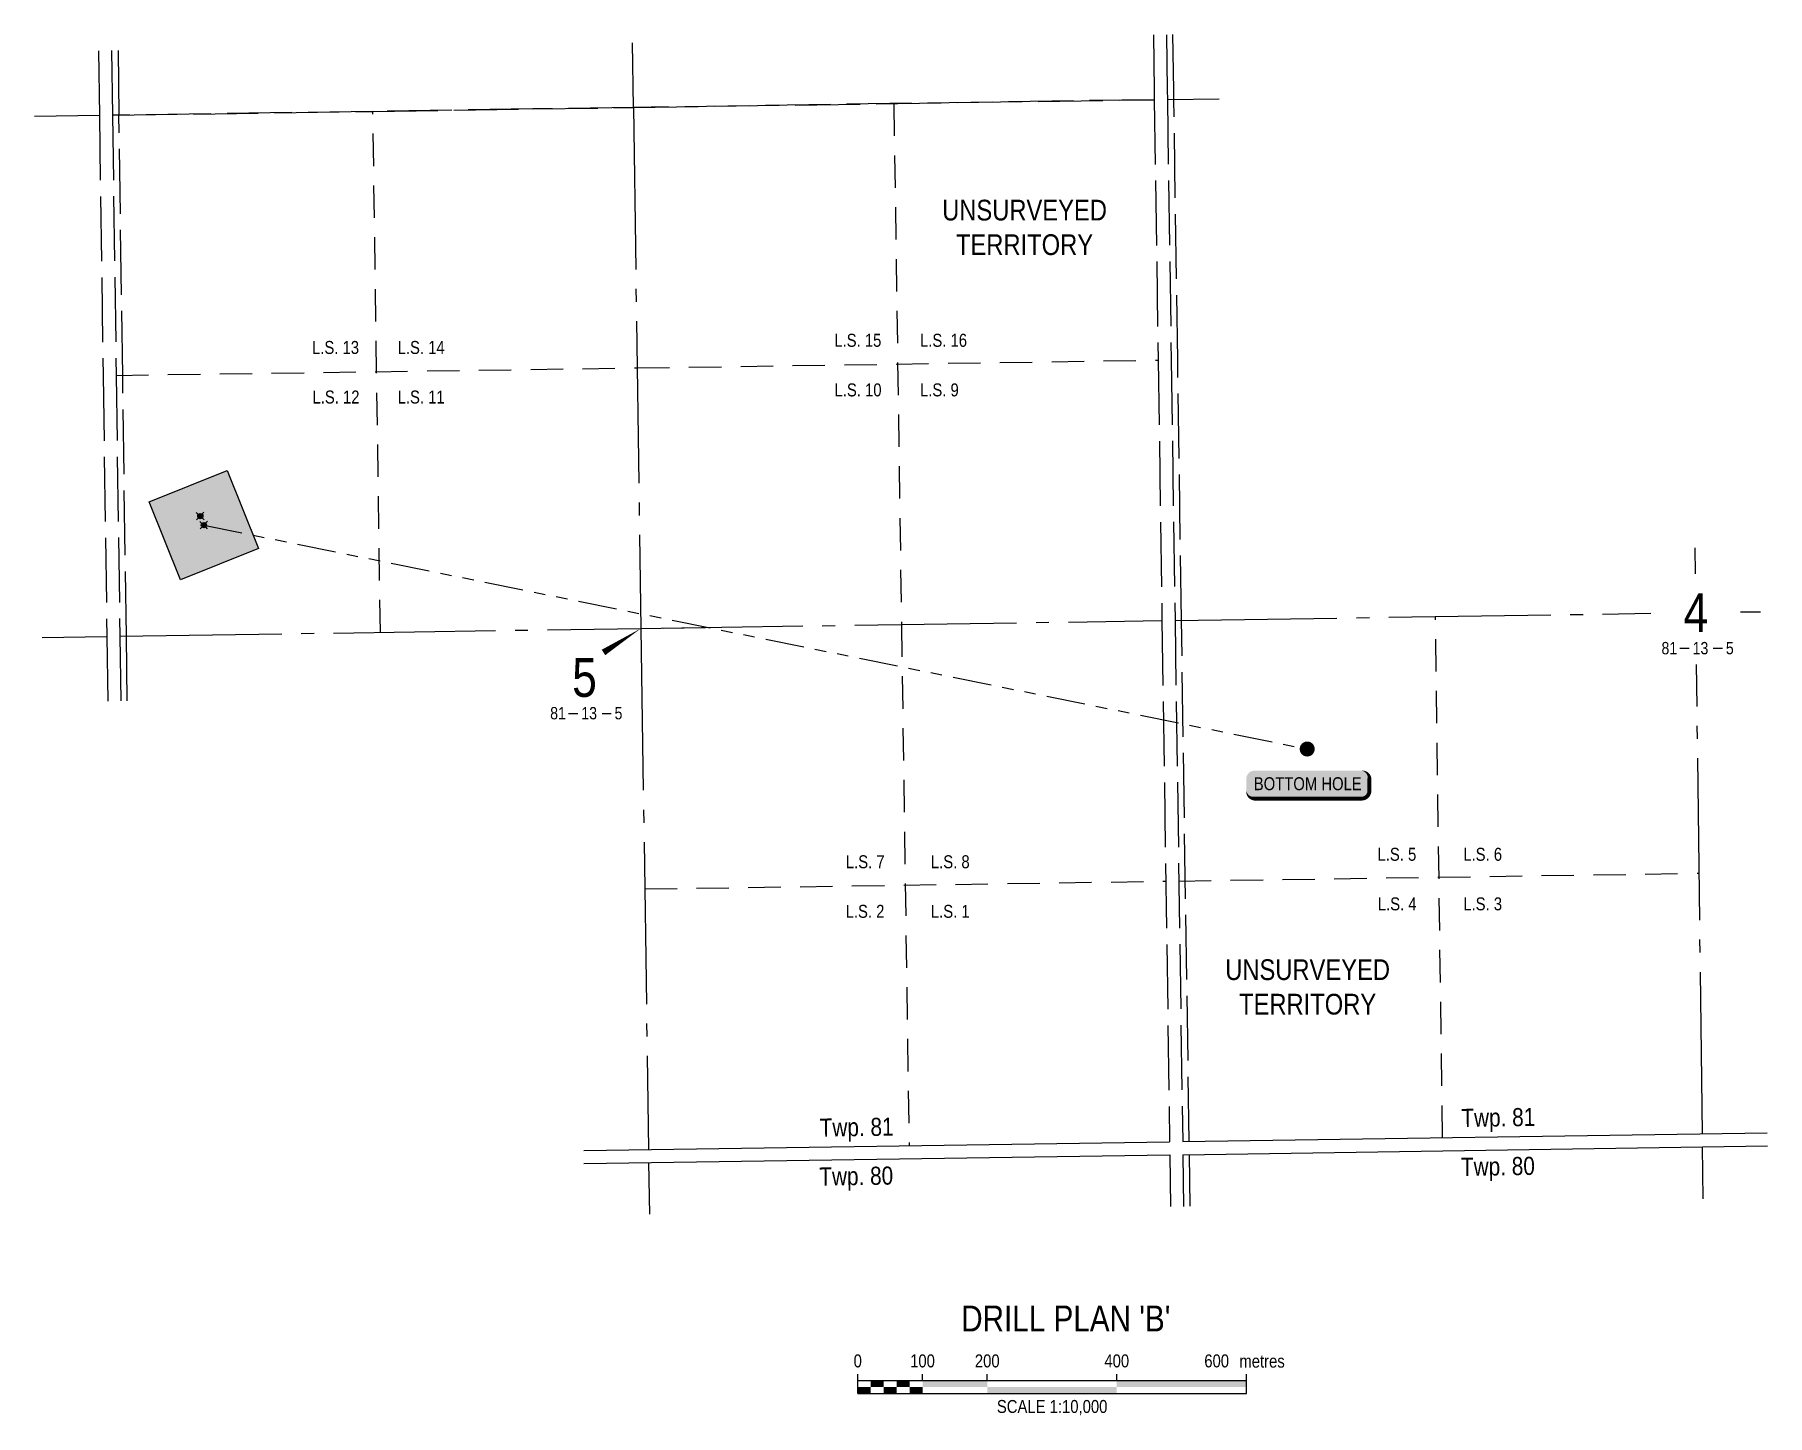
# Model space of a CAD drawing. Extents: x 560047 to 564966, y 6203492 to 6208175.
# Drawn here: x 563250 to 564587, y 6203523 to 6204589 of the extents above; entities that cross this region are included whole.
import ezdxf
from ezdxf.enums import TextEntityAlignment as Align

# ---------------------------------------------------------------- set-up
doc = ezdxf.new("R2010")
doc.units = 0
doc.header["$LTSCALE"] = 5
for name, pattern in [('foc-DRILLPATH', [14.75, 6, -1.75, 1.75, -1.75, 1.75, -1.75]), ('foc-LSD', [8, 5, -3]), ('foc-QUARTERLINE', [33, 25, -3, 2, -3]), ('foc-UNSURVEYED', [12.5, 10, -2.5])]:
    doc.linetypes.add(name, pattern=pattern)
for name, color, linetype in [('10', 1, 'Continuous'), ('9', 3, 'Continuous'), ('CG-NOTES', 7, 'Continuous'), ('D-TXT', 6, 'Continuous'), ('DETAIL-T', 7, 'Continuous'), ('L-2', 7, 'Continuous'), ('L-MON', 1, 'Continuous'), ('L-SEC', 7, 'Continuous'), ('L-SECLBL', 7, 'Continuous'), ('L-SECQ', 8, 'foc-QUARTERLINE'), ('L-SECTION-LSD', 7, 'foc-LSD'), ('L-UNS-T', 3, 'Continuous'), ('L-USEC', 7, 'foc-UNSURVEYED'), ('P-PDRILLPATH', 12, 'foc-DRILLPATH'), ('P-PROPOSED', 10, 'Continuous'), ('P-PROPOSED-H', 21, 'Continuous')]:
    doc.layers.add(name, color=color, linetype=linetype)
doc.styles.add('100L', font='ARIALN.TTF', dxfattribs={"height": 11})
doc.styles.add('80', font='ARIALN.TTF', dxfattribs={"height": 10})
doc.styles.add('80CG', font='ARIALN.TTF', dxfattribs={"height": 10})
doc.styles.add('80L', font='ARIALN.TTF', dxfattribs={"height": 10})
doc.styles.add('SIMPLEX', font='ARIALN.TTF')

msp = doc.modelspace()

# ---------------------------------------------------------------- texts
at = {"layer": 'D-TXT', "color": 3, "char_height": 13.9936, "attachment_point": 1, "rotation": 0.850946, "style": '80L'}
for s, insert in [('Twp. 81', (563855.704, 6203752.256)), ('Twp. 81', (564350.957, 6203759.748)), ('Twp. 80', (564350.657, 6203721.987)), ('Twp. 80', (563855.404, 6203714.495))]:
    msp.add_mtext_dynamic_manual_height_columns(s, width=101.30342, gutter_width=47.457, heights=[0], dxfattribs=dict(at, insert=insert))
at = {"layer": 'DETAIL-T', "color": 3, "insert": (564045.774, 6203597.959), "char_height": 19.99093, "width": 236.70224, "attachment_point": 5, "style": '80CG'}
msp.add_mtext("DRILL PLAN 'B'", dxfattribs=at)
at = {"layer": 'L-SECTION-LSD', "attachment_point": 1, "style": '100L', "bg_fill": 3, "box_fill_scale": 1.5, "bg_fill_color": 256, "bg_fill_transparency": 0}
for s, width, insert, char_height in [('L.S. 9', 30.49959, (563933.227, 6204319.804), 10), ('\\pi2.21003;L.S. 12', 37.07806, (563462.133, 6204314.286), 9.99541), ('L.S. 11', 36.41643, (563530.061, 6204314.286), 9.9954), ('\\pi1.97126;L.S. 4', 30.51219, (564284.611, 6203923.041), 9.99546), ('L.S. 3', 30.34836, (564352.54, 6203923.041), 9.9955), ('\\pi2.12559;L.S. 2', 30.62561, (563873.704, 6203917.27), 9.99546), ('L.S. 1', 29.96399, (563941.633, 6203917.27), 9.9955)]:
    msp.add_mtext_dynamic_manual_height_columns(s, width=width, gutter_width=54.95, heights=[0], dxfattribs=dict(at, insert=insert, char_height=char_height))
at = {"layer": 'L-UNS-T', "color": 3, "char_height": 15.99266, "attachment_point": 5, "style": '80L'}
for insert in [(564013.92, 6204440.137), (564232.393, 6203853.805)]:
    msp.add_mtext_dynamic_manual_height_columns('UNSURVEYED TERRITORY', width=126.29909, gutter_width=47.457, heights=[0], dxfattribs=dict(at, insert=insert))

# ---------------------------------------------------------------- blocks, each defined once
blk = doc.blocks.new('L-SECLBL')
at = {"layer": '9', "color": 7}
for p, q in [((-5.1, -27.8), (-12.3, -27.8)), ((20.7, -27.8), (13.5, -27.8))]:
    blk.add_line(p, q, dxfattribs=at)
at = {"layer": '10', "color": 2, "style": 'SIMPLEX'}
blk.add_attdef('SEC', text='', height=30, dxfattribs=at).set_placement((0, 0), align=Align.MIDDLE)
at = {"layer": '10', "color": 5, "style": '80L'}
blk.add_attdef('TWP', text='', height=9.5, dxfattribs=at).set_placement((-14.4, -27.4), align=Align.MIDDLE_RIGHT)
blk.add_attdef('RGE', text='', height=9.5, dxfattribs=at).set_placement((3.6, -27.4), align=Align.MIDDLE_CENTER)
blk.add_attdef('MER', text='', height=9.5, dxfattribs=at).set_placement((23.2, -27.4), align=Align.MIDDLE_LEFT)
blk = doc.blocks.new('plbh')
at = {"layer": 'L-MON'}
h = blk.add_hatch(color=255, dxfattribs=at)
h.dxf.hatch_style = 1
edge = h.paths.add_edge_path()
edge.add_arc((0, 0), 1.16, 0, 360)
h = blk.add_hatch(color=256, dxfattribs=at)
h.dxf.hatch_style = 1
h.paths.add_polyline_path([(-0.96, 0, 1), (0.96, 0, 1)])
h.paths.add_polyline_path([(0.91, 0, -1), (-0.91, 0, -1)], flags=16)
h.paths.add_polyline_path([(0.45, 0, -1), (-0.45, 0, -1)], flags=0)
h = blk.add_hatch(color=256, dxfattribs=at)
h.dxf.hatch_style = 1
h.paths.add_polyline_path([(-0.45, 0, 1), (0.45, 0, 1)])
h.paths.add_polyline_path([(0.4, 0, -1), (-0.4, 0, -1)], flags=16)
at = {"layer": 'L-MON', "color": 240}
for radius in [0.96, 0.91, 0.45, 0.4]:
    blk.add_circle((0, 0), radius, dxfattribs=at)
blk = doc.blocks.new('*U59')
h = blk.add_hatch(color=255)
edge = h.paths.add_edge_path()
edge.add_line((-41.5, -11.5), (41.5, -11.5))
edge.add_arc((41.5, -5.5), 6, 270, 360)
edge.add_line((47.5, -5.5), (47.5, 4))
edge.add_arc((41.5, 4), 6, 0, 90)
edge.add_line((41.5, 10), (-41.5, 10))
edge.add_arc((-41.5, 4), 6, 90, 180)
edge.add_line((-47.5, 4), (-47.5, -5.5))
edge.add_arc((-41.5, -5.5), 6, 180, 270)
at = {"color": 14, "flags": 128}
blk.add_lwpolyline([(-41.5, -11.5, 3, 3, 0), (41.5, -11.5, 3, 3, 0.414214), (47.5, -5.5, 3, 3, 0), (47.5, 4, 3, 0, 0.414214), (41.5, 10, 0, 0, 0), (-41.5, 10, 0, 0, 0.414214), (-47.5, 4, 0, 0, 0), (-47.5, -5.5, 0, 3, 0.414214)], format="xyseb", close=True, dxfattribs=at)
at = {"color": 14, "style": '80'}
blk.add_attdef('ENTER_TEXT_001', (-26.8, -4.9), '', height=10, dxfattribs=at)
blk = doc.blocks.new('*U44')
at = {"color": 0}
for p, q in [((-150, 0), (-150, 15)), ((-100, 10), (-100, 15)), ((-50, 10), (-50, 15)), ((50, 10), (50, 15)), ((150.2, 0), (150.2, 15)), ((-150, 10), (150.2, 10)), ((-150, 0), (150.2, 0))]:
    blk.add_line(p, q, dxfattribs=at)
for points in [[(-150, 5), (-140, 5), (-150, 0), (-140, 0)], [(-140, 10), (-130, 10), (-140, 5), (-130, 5)], [(-130, 5), (-120, 5), (-130, 0), (-120, 0)], [(-120, 10), (-110, 10), (-120, 5), (-110, 5)], [(-110, 5), (-100, 5), (-110, 0), (-100, 0)], [(-100, 10), (-50, 10), (-100, 5), (-50, 5)], [(-50, 5), (50, 5), (-50, 0), (50, 0)], [(50, 10), (150.2, 10), (50, 5), (150.2, 5)]]:
    blk.add_solid(points, dxfattribs=at)
at = {"color": 0, "style": '80'}
blk.add_text('metres', height=10, dxfattribs=at).set_placement((162.2, 20), align=Align.CENTER)
at = {"color": 0, "char_height": 10, "style": '80'}
for s, insert, attachment_point in [('0', (-150, 30.2), 2), ('100', (-100, 30.2), 2), ('200', (-50, 30.2), 2), ('400', (50, 30.2), 2), ('600', (136.7, 30.2), 3), ('SCALE 1:10,000', (0.1, -5), 2)]:
    blk.add_mtext(s, dxfattribs=dict(at, insert=insert, attachment_point=attachment_point))
blk = doc.blocks.new('WC')
at = {"layer": 'L-MON'}
h = blk.add_hatch(color=255, dxfattribs=at)
h.dxf.hatch_style = 1
edge = h.paths.add_edge_path()
edge.add_arc((0, 0), 0.9, 0, 360)
at = {"layer": 'L-MON', "color": 240, "flags": 128}
for points in [[(-0.62, 0.5), (-1.23, 1.12)], [(0.52, 0.61), (1.13, 1.21)], [(-1.18, -1.18), (-0.56, -0.57)], [(1.16, -1.18), (0.56, -0.57)]]:
    blk.add_lwpolyline(points, dxfattribs=at)
at = {"layer": 'L-MON', "color": 240}
for radius in [0.8, 0.373]:
    blk.add_circle((0, 0), radius, dxfattribs=at)

# ---------------------------------------------------------------- hatches: boundary and pattern name
at = {"layer": 'P-PROPOSED-H'}
h = msp.add_hatch(color=256, dxfattribs=at)
h.dxf.hatch_style = 1
h.paths.add_polyline_path([(563422.778, 6204192.363), (563362.474, 6204168.186), (563338.296, 6204228.49), (563398.6, 6204252.667)])

# ---------------------------------------------------------------- linework, layer by layer
at = {"layer": 'L-SEC'}
for p, q in [((564135.971, 6203734.474), (564587.093, 6203741.174)), ((563673.676, 6203727.607), (564125.918, 6203734.324)), ((563673.822, 6203717.554), (564126.066, 6203724.271)), ((564136.119, 6203724.421), (564587.22, 6203731.121))]:
    msp.add_line(p, q, dxfattribs=at)
at = {"layer": 'L-SECLBL', "flags": 128}
msp.add_lwpolyline([(563717.826, 6204130.677, 0, 4.998, 0), (563688.948, 6204112.1, 0, 0, 0)], format="xyseb", dxfattribs=at)
at = {"layer": 'L-SECQ'}
for p, q in [((563712.006, 6204532.817), (563711.281, 6204582.79)), ((563712.006, 6204532.817), (563717.826, 6204130.677)), ((564531.656, 6204172.816), (564531.403, 6204192.806)), ((563717.826, 6204130.677), (564119.994, 6204136.695)), ((564130.047, 6204136.843), (564497.341, 6204142.315)), ((564566.584, 6204143.347), (564582.008, 6204143.577)), ((563255.672, 6204123.763), (563305.644, 6204124.51)), ((563315.699, 6204124.661), (563717.826, 6204130.677)), ((563717.826, 6204130.677), (563723.648, 6203728.349)), ((563735.099, 6204130.936), (563767.798, 6204131.425)), ((564537.142, 6203740.432), (564532.544, 6204102.854)), ((564537.776, 6203690.459), (564537.27, 6203730.379)), ((563723.794, 6203718.297), (563724.371, 6203678.377))]:
    msp.add_line(p, q, dxfattribs=at)
at = {"layer": 'L-SECTION-LSD'}
for p, q in [((563516.759, 6204127.669), (563510.969, 6204529.805)), ((563913.04, 6204535.827), (563918.91, 6204133.686)), ((563714.916, 6204331.748), (564117.035, 6204337.766)), ((563312.815, 6204325.99), (563714.916, 6204331.748)), ((564336.557, 6203737.453), (564331.042, 6204139.837)), ((563918.91, 6204133.686), (563924.783, 6203731.337)), ((564133.009, 6203935.658), (564534.589, 6203941.632)), ((563720.737, 6203929.513), (564122.956, 6203935.51))]:
    msp.add_line(p, q, dxfattribs=at)
at = {"layer": 'L-USEC'}
for p, q in [((564129.049, 6204546.134), (564128.418, 6204589.034)), ((563299.17, 6204576.622), (563299.885, 6204526.649)), ((563309.223, 6204576.772), (563309.938, 6204526.793)), ((563314.249, 6204576.847), (563314.965, 6204526.865)), ((563712.006, 6204532.817), (564114.074, 6204538.837)), ((564114.074, 6204538.837), (563712.006, 6204532.817)), ((564114.074, 6204538.837), (564117.035, 6204337.766)), ((564124.127, 6204538.985), (564127.087, 6204337.914)), ((564129.154, 6204539.063), (564129.049, 6204546.134)), ((564132.114, 6204337.992), (564129.154, 6204539.063)), ((563299.885, 6204526.649), (563249.914, 6204525.902)), ((563299.885, 6204526.649), (563302.765, 6204325.58)), ((563309.94, 6204526.8), (563510.969, 6204529.805)), ((563510.969, 6204529.805), (563309.94, 6204526.8)), ((563309.94, 6204526.793), (563312.819, 6204325.724)), ((563317.844, 6204325.806), (563314.965, 6204526.875)), ((563510.969, 6204529.805), (563634.501, 6204531.652)), ((563634.501, 6204531.652), (563510.969, 6204529.805)), ((563634.501, 6204531.652), (563712.006, 6204532.817)), ((563712.006, 6204532.817), (563634.501, 6204531.652)), ((564117.035, 6204337.766), (564119.994, 6204136.695)), ((564127.087, 6204337.914), (564130.047, 6204136.843)), ((564135.073, 6204136.92), (564132.114, 6204337.992)), ((563302.765, 6204325.58), (563305.644, 6204124.511)), ((563312.819, 6204325.724), (563315.699, 6204124.655)), ((563320.723, 6204124.736), (563317.844, 6204325.806)), ((564119.994, 6204136.695), (564125.918, 6203734.324)), ((564130.047, 6204136.843), (564135.971, 6203734.474)), ((564140.997, 6203734.548), (564135.073, 6204136.92)), ((563305.644, 6204124.511), (563306.36, 6204074.538)), ((563315.699, 6204124.655), (563316.415, 6204074.689)), ((563321.439, 6204074.764), (563320.723, 6204124.736)), ((564126.066, 6203724.271), (564126.654, 6203684.352)), ((564136.119, 6203724.421), (564136.706, 6203684.502)), ((564141.732, 6203684.576), (564141.145, 6203724.495))]:
    msp.add_line(p, q, dxfattribs=at)
for points in [[(564113.339, 6204588.809), (564113.97, 6204545.913), (564114.074, 6204538.837)], [(564123.392, 6204588.959), (564124.023, 6204546.061), (564124.127, 6204538.988), (564164.046, 6204539.585)]]:
    msp.add_lwpolyline(points, dxfattribs=at)
at = {"layer": 'P-PDRILLPATH'}
msp.add_line((563380.537, 6204210.426), (564232.08, 6204037.565), dxfattribs=at)
at = {"layer": 'P-PROPOSED', "flags": 128}
msp.add_lwpolyline([(563422.778, 6204192.363), (563362.474, 6204168.186), (563338.296, 6204228.49), (563398.6, 6204252.667)], close=True, dxfattribs=at)

# ---------------------------------------------------------------- block references
at = {"layer": 'CG-NOTES'}
ref = msp.add_blockref('*U59', (564232.63, 6204010.801), dxfattribs=dict(at, xscale=0.99954636, yscale=0.99954636, zscale=0.99954636))
ref.add_attrib('ENTER_TEXT_001', 'BOTTOM HOLE', (564190.838, 6204005.8), dxfattribs={"layer": '0', "color": 14, "height": 9.99546, "style": '80'})
at = {"layer": 'L-2', "xscale": 0.99954636, "yscale": 0.99954636, "zscale": 0.99954636}
msp.add_blockref('*U44', (564035.119, 6203540.038), dxfattribs=at)
at = {"layer": 'L-MON'}
for name, p, xscale, yscale, zscale in [('WC', (563377.748, 6204217.385), 2.498865900012459, 2.498865900012459, 2.498865900012459), ('WC', (563380.537, 6204210.426), 2.498865900012459, 2.498865900012459, 2.498865900012459), ('plbh', (564232.08, 6204037.565), 4.997731799999989, 4.997731799999989, 4.997731799999989)]:
    msp.add_blockref(name, p, dxfattribs=dict(at, xscale=xscale, yscale=yscale, zscale=zscale))
at = {"layer": 'L-SECLBL', "xscale": 0.99954636, "yscale": 0.99954636, "zscale": 0.99954636}
for p, values in [((564532.037, 6204142.832), {'SEC': '4', 'TWP': '81', 'RGE': '13', 'MER': '5'}), ((563674.308, 6204092.623), {'SEC': '5', 'TWP': '81', 'RGE': '13', 'MER': '5'})]:
    msp.add_blockref('L-SECLBL', p, dxfattribs=at).add_auto_attribs(values)

msp.set_redraw_order([(e.dxf.handle, doc.entitydb.next_handle()) for e in msp.query("TEXT MTEXT ATTDEF DIMENSION ARC_DIMENSION")])  # texts and dimensions are drawn at this point

# ---------------------------------------------------------------- next in the draw order: texts
at = {"layer": 'L-SECTION-LSD', "attachment_point": 1, "style": '100L', "bg_fill": 3, "box_fill_scale": 1.5, "bg_fill_color": 256, "bg_fill_transparency": 0}
for s, width, insert, char_height in [('\\pi1.87142;L.S. 13', 36.80081, (563462.133, 6204352.553), 9.99541), ('L.S. 14', 36.96464, (563530.061, 6204352.553), 9.9954), ('\\pi1.81237;L.S. 15', 36.82601, (563865.267, 6204358.088), 10), ('L.S. 16', 36.90793, (563933.227, 6204358.088), 10), ('\\pi1.99556;L.S. 10', 36.92053, (563865.267, 6204319.804), 10), ('\\pi1.74399;L.S. 5', 30.37357, (564284.611, 6203961.309), 9.99546), ('L.S. 6', 30.45548, (564352.54, 6203961.309), 9.9955), ('\\pi2.29107;L.S. 7', 30.85246, (563873.704, 6203955.538), 9.99546), ('L.S. 8', 30.37357, (563941.633, 6203955.538), 9.9955)]:
    msp.add_mtext_dynamic_manual_height_columns(s, width=width, gutter_width=54.95, heights=[0], dxfattribs=dict(at, insert=insert, char_height=char_height))

doc.saveas('drawing.dxf')
